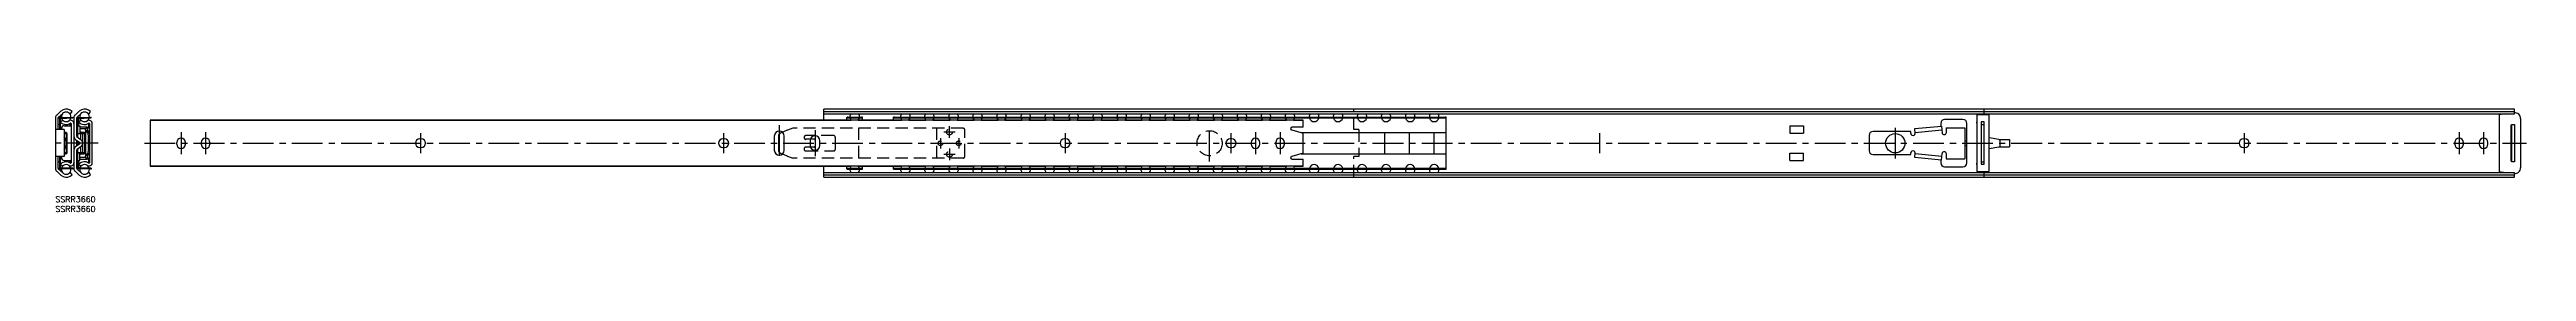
# Model space of a CAD drawing. Extents: x -3 to 1278, y -8 to 45.
import ezdxf

# ---------------------------------------------------------------- set-up
doc = ezdxf.new("R2010")
doc.units = 0
doc.header["$LTSCALE"] = 0.5
doc.linetypes.add('CENTER', pattern=[50.8, 31.75, -6.35, 6.35, -6.35])
doc.linetypes.add('DASHED', pattern=[19.05, 12.7, -6.35])
for name, color, linetype in [('MSM_CENTER', 1, 'CENTER'), ('MSM_CONTINUOUS', 7, 'CONTINUOUS'), ('MSM_DASHED', 4, 'DASHED'), ('MSM_PART_NUMBER', 7, 'CONTINUOUS')]:
    doc.layers.add(name, color=color, linetype=linetype)
doc.styles.get("Standard").update_dxf_attribs({"font": 'txt.shx', "height": 3, "bigfont": 'bigfont.shx'})

# ---------------------------------------------------------------- blocks, each defined once
blk = doc.blocks.new('*U3')
at = {"layer": 'MSM_PART_NUMBER'}
blk.add_text('SSRR3660', height=3, dxfattribs=at).set_placement((0, -3))
blk = doc.blocks.new('*U4')
at = {"layer": 'MSM_PART_NUMBER'}
blk.add_text('SSRR3660', height=3, dxfattribs=at).set_placement((0, -8))

msp = doc.modelspace()

# ---------------------------------------------------------------- linework, layer by layer
at = {"layer": 'MSM_CENTER'}
for p, q in [((22.1, 27.6), (-3, 27.6)), ((46.1, 27.6), (1277.6, 27.6)), ((65, 33.3), (65, 22)), ((77.7, 33.3), (77.7, 22)), ((188.8, 32.9), (188.8, 22.4)), ((345.5, 32.9), (345.5, 22.4)), ((374.3, 36.9), (374.3, 18.4)), ((392.8, 34.4), (392.8, 20.9)), ((457.6, 30.3), (457.6, 24.9)), ((465.3, 33.4), (459.3, 33.4)), ((462.3, 30.4), (462.3, 36.4)), ((467.1, 30.3), (467.1, 24.9)), ((522.1, 32.9), (522.1, 22.4)), ((596.8, 18.2), (596.8, 37.1)), ((607.8, 32.9), (607.8, 22.4)), ((620.5, 33.3), (620.5, 22)), ((633.2, 33.3), (633.2, 22)), ((687.3, 33.3), (687.3, 22)), ((700, 33.3), (700, 22)), ((712.7, 32.9), (712.7, 22.4)), ((798.4, 32.9), (798.4, 22.4)), ((951.3, 35.6), (951.3, 19.6)), ((1131.7, 32.9), (1131.7, 22.4)), ((1242.8, 33.3), (1242.8, 22)), ((1255.5, 33.3), (1255.5, 22)), ((459.3, 21.9), (465.3, 21.9)), ((462.3, 24.9), (462.3, 18.9))]:
    msp.add_line(p, q, dxfattribs=at)
at = {"layer": 'MSM_CONTINUOUS'}
for p, q in [((0, 40.8), (0, 14.5)), ((2.9, 44.3), (0.7, 42.2)), ((1.5, 34.7), (1.5, 40.8)), ((1.7, 41.1), (3.9, 43.1)), ((2.1, 40.3), (2.1, 34.7)), ((2.5, 41.9), (2.5, 41)), ((2.6, 34.7), (2.6, 40.3)), ((2.7, 41), (9.1, 41.1)), ((2.7, 40.5), (9.1, 40.7)), ((3.8, 39.6), (2.7, 38.5)), ((3.3, 42.4), (3, 42.4)), ((6.8, 43.5), (7.9, 42.8)), ((6.9, 43.4), (6.9, 43.4)), ((7.5, 43.1), (7.5, 42.9)), ((7.5, 39.7), (7.5, 39.4)), ((8.7, 44.1), (7.6, 44.8)), ((7.9, 42.8), (8.7, 44.1)), ((9.1, 40.7), (9.1, 41.1)), ((9.6, 40.8), (9.6, 14.5)), ((12.4, 44.3), (10.2, 42.2)), ((11.1, 31.2), (11.1, 40.8)), ((11.2, 41.1), (13.4, 43.1)), ((11.6, 41.4), (11.6, 41)), ((11.6, 30.5), (11.6, 40.3)), ((11.6, 40.3), (11.6, 36.6)), ((11.7, 41), (18.1, 41.1)), ((11.7, 40.5), (18.1, 40.7)), ((12.1, 36.6), (12.1, 40.3)), ((13.3, 39.6), (12.2, 38.5)), ((12.3, 40.5), (12.7, 40.5)), ((12.9, 42.4), (12.6, 42.4)), ((16.4, 43.5), (17.5, 42.8)), ((18.2, 44.1), (17.1, 44.8)), ((17.1, 39.7), (17.1, 39.4)), ((17.5, 42.8), (18.2, 44.1)), ((17.5, 40.6), (18.6, 40.7)), ((18.1, 40.7), (18.1, 41.1)), ((18.1, 41.1), (18.6, 41.1)), ((18.6, 40.7), (18.6, 41.1)), ((49.1, 39.6), (49.1, 15.7)), ((49.1, 39.6), (411.5, 39.6)), ((645.1, 39.5), (49.1, 39.5)), ((1271.4, 45.3), (397.3, 45.3)), ((397.3, 39.6), (397.3, 45.3)), ((397.3, 44.1), (1271.4, 44.1)), ((397.3, 42.8), (1271.4, 42.8)), ((409.3, 39.6), (409.3, 41.1)), ((409.8, 41.1), (416.8, 41.1)), ((409.8, 40.7), (416.8, 40.7)), ((415.1, 39.6), (437.7, 39.6)), ((417.3, 39.6), (417.3, 41.1)), ((433.3, 39.6), (433.3, 41.1)), ((433.8, 41.1), (718.6, 41.1)), ((433.8, 40.7), (718.6, 40.7)), ((441.3, 39.6), (450.1, 39.6)), ((453.7, 39.6), (462.6, 39.6)), ((466.2, 39.6), (475, 39.6)), ((478.6, 39.6), (487.4, 39.6)), ((491, 39.6), (499.9, 39.6)), ((503.5, 39.6), (512.3, 39.6)), ((515.9, 39.6), (524.7, 39.6)), ((528.3, 39.6), (537.1, 39.6)), ((540.7, 39.6), (549.6, 39.6)), ((553.2, 39.6), (562, 39.6)), ((565.6, 39.6), (574.4, 39.6)), ((578, 39.6), (586.8, 39.6)), ((590.4, 39.6), (599.3, 39.6)), ((602.9, 39.6), (611.7, 39.6)), ((615.3, 39.6), (624.1, 39.6)), ((627.7, 39.6), (636.5, 39.6)), ((640.1, 39.6), (645.1, 39.6)), ((645.1, 36), (645.1, 39.6)), ((719.1, 14.2), (719.1, 41.1)), ((986.3, 39.9), (976.8, 39.9)), ((999.8, 42.4), (993.4, 42.4)), ((993.4, 42.4), (993.4, 12.9)), ((997.3, 38.7), (995.8, 38.7)), ((995.8, 38.7), (995.8, 16.7)), ((997.3, 42.4), (997.3, 45.3)), ((997.3, 16.7), (997.3, 38.7)), ((999.8, 12.9), (999.8, 42.4)), ((1266.8, 42.8), (1263.6, 42.4)), ((1263.6, 42.4), (1263.6, 12.9)), ((1271.4, 42.8), (1271.4, 45.3)), ((1274.7, 14.9), (1274.7, 40.4)), ((4.5, 34.7), (0, 34.7)), ((1.5, 37.4), (2.1, 37.4)), ((2.6, 35.6), (3.1, 35.6)), ((3.1, 35.2), (3.1, 34.7)), ((4.5, 34.7), (4.5, 20.7)), ((5.4, 33.2), (4.5, 33.2)), ((4.5, 32.7), (5.4, 32.7)), ((4.6, 36.7), (8.1, 36.7)), ((5.6, 32.4), (5.6, 22.8)), ((6.1, 22.8), (6.1, 32.4)), ((7.5, 37.8), (7.5, 36.7)), ((8.1, 37.8), (8.1, 17.5)), ((10.4, 29.5), (12.6, 28)), ((12.6, 27.3), (10.4, 25.8)), ((11.1, 26.2), (11.1, 29.1)), ((13.4, 29.2), (11.3, 30.8)), ((11.3, 24.5), (13.4, 26.1)), ((11.6, 36.7), (11.6, 36.7)), ((11.6, 36.6), (12.6, 36.6)), ((11.6, 32.7), (12.6, 32.7)), ((11.6, 26.6), (11.6, 28.7)), ((12.1, 36.7), (12.6, 36.7)), ((12.3, 32.7), (14.9, 32.7)), ((12.6, 36.7), (12.6, 32.7)), ((13, 33.7), (12.6, 33.7)), ((14.9, 33.2), (12.6, 33.2)), ((16.1, 36), (13, 36)), ((13, 35.2), (15.6, 35.2)), ((13, 33.7), (13, 33.2)), ((13, 32.7), (13, 29.5)), ((13, 25.8), (13, 22.6)), ((13.5, 33.2), (15.6, 33.2)), ((14.1, 32.5), (14.1, 28.5)), ((14.1, 26.8), (14.1, 22.8)), ((15.1, 32.4), (15.1, 22.8)), ((15.6, 34.4), (15.7, 35.4)), ((15.6, 34.4), (15.6, 20.9)), ((15.6, 34.4), (15.6, 34.4)), ((15.6, 34.3), (16.8, 32.9)), ((17.6, 35.4), (15.7, 35.4)), ((16.5, 35.4), (16.4, 34.3)), ((16.4, 34.3), (17.5, 32.9)), ((16.6, 35.4), (16.6, 35.9)), ((17, 32), (17, 23.3)), ((17.1, 37.8), (17.1, 35.4)), ((17.5, 35.4), (17.5, 33)), ((17.6, 37.8), (17.6, 17.5)), ((17.6, 36.4), (17.6, 35.4)), ((19.1, 17.5), (19.1, 37.8)), ((62.7, 28), (62.7, 27.2)), ((67.2, 27.2), (67.2, 28)), ((75.5, 28), (75.5, 27.2)), ((80, 27.2), (80, 28)), ((189.2, 29.9), (188.4, 29.9)), ((345.9, 29.9), (345.1, 29.9)), ((371.7, 31.3), (371.7, 24)), ((374.1, 23.3), (374.1, 32)), ((374.3, 32), (374.3, 23.3)), ((374.7, 32.9), (375.8, 33.4)), ((375.9, 33.3), (374.9, 32.9)), ((376.9, 24), (376.9, 31.3)), ((390.3, 28.9), (390.3, 26.4)), ((392.5, 29.7), (390.4, 29.7)), ((390.4, 25.7), (392.5, 25.7)), ((392.8, 29.2), (392.8, 26.2)), ((393, 26.2), (393, 29.2)), ((395.3, 26.4), (395.3, 28.9)), ((522.5, 29.9), (521.7, 29.9)), ((608.2, 29.9), (607.4, 29.9)), ((618.2, 28), (618.2, 27.2)), ((622.8, 27.2), (622.8, 28)), ((630.9, 28), (630.9, 27.2)), ((635.4, 27.2), (635.4, 28)), ((639.3, 34.5), (645.1, 32.9)), ((645.1, 36), (639.4, 36)), ((644.2, 33.2), (719.1, 33.2)), ((645.1, 22.4), (645.1, 32.9)), ((896.8, 36.7), (903.8, 36.7)), ((896.8, 36.7), (896.8, 32.8)), ((896.8, 32.8), (903.8, 32.8)), ((903.8, 36.7), (903.8, 32.8)), ((937.8, 31.7), (937.8, 23.7)), ((959.4, 33.7), (939.8, 33.7)), ((959.4, 32.7), (959.4, 33.7)), ((961.4, 35.2), (975.2, 36.5)), ((961.6, 32.7), (961.4, 35.2)), ((961.6, 33.2), (975.4, 34.5)), ((974.8, 37.9), (974.8, 36.4)), ((975.2, 36.5), (975.5, 33)), ((977.7, 35.6), (987.3, 35.6)), ((977.7, 35.6), (977.7, 33.2)), ((987.3, 35.6), (987.3, 19.6)), ((987.3, 28.8), (988.3, 28.8)), ((987.3, 26.5), (988.3, 26.5)), ((988.3, 17.4), (988.3, 37.9)), ((995.8, 37.4), (997.3, 37.4)), ((1004.9, 29.6), (999.8, 30.4)), ((999.8, 24.9), (1004.9, 25.7)), ((1004.9, 29.6), (1010.3, 29.6)), ((1004.9, 25.7), (1010.3, 25.7)), ((1005.3, 29.6), (1005.3, 25.7)), ((1010.3, 29.6), (1010.3, 25.7)), ((1132.1, 29.9), (1131.3, 29.9)), ((1240.5, 28), (1240.5, 27.2)), ((1245, 27.2), (1245, 28)), ((1253.2, 28), (1253.2, 27.2)), ((1257.7, 27.2), (1257.7, 28)), ((1269.6, 36.9), (1269.6, 18.4)), ((1269.9, 36.9), (1269.6, 36.9)), ((1269.9, 37.3), (1269.9, 18)), ((1269.9, 37.3), (1271.4, 37.3)), ((1271.4, 37.3), (1271.4, 18)), ((1271.6, 36.9), (1271.4, 36.9)), ((1271.6, 18.4), (1271.6, 36.9)), ((4.5, 20.7), (0, 20.7)), ((0.7, 13.1), (2.9, 11)), ((1.5, 14.5), (1.5, 20.7)), ((1.5, 17.9), (2.1, 17.9)), ((3.9, 12.2), (1.7, 14.2)), ((2.1, 20.7), (2.1, 15)), ((2.5, 14.3), (2.5, 13.4)), ((2.6, 15), (2.6, 20.7)), ((3.1, 19.6), (2.6, 19.6)), ((2.7, 16.8), (3.8, 15.7)), ((9.1, 14.6), (2.7, 14.8)), ((9.1, 14.1), (2.7, 14.3)), ((3.3, 12.9), (3, 12.9)), ((3.1, 20.7), (3.1, 20.2)), ((5.4, 22.7), (4.5, 22.7)), ((4.5, 22.1), (5.4, 22.1)), ((4.6, 18.7), (8.1, 18.7)), ((7.5, 18.7), (7.5, 17.5)), ((7.5, 15.9), (7.5, 15.6)), ((9.1, 14.6), (9.1, 14.1)), ((10.2, 13.1), (12.4, 11)), ((11.1, 14.5), (11.1, 24.1)), ((13.4, 12.2), (11.2, 14.2)), ((11.6, 15), (11.6, 24.8)), ((11.6, 22.6), (12.6, 22.6)), ((11.6, 18.7), (11.6, 15)), ((11.6, 18.7), (12.6, 18.7)), ((11.6, 18.6), (11.6, 18.6)), ((11.6, 14.3), (11.6, 13.9)), ((18.1, 14.6), (11.7, 14.8)), ((18.1, 14.1), (11.7, 14.3)), ((12.1, 15), (12.1, 18.7)), ((12.1, 18.6), (12.6, 18.6)), ((12.2, 16.8), (13.3, 15.7)), ((14.9, 22.7), (12.3, 22.7)), ((12.7, 14.8), (12.3, 14.8)), ((12.6, 18.6), (12.6, 22.6)), ((12.6, 22.1), (14.9, 22.1)), ((13, 21.7), (12.6, 21.7)), ((12.9, 12.9), (12.6, 12.9)), ((13, 22.1), (13, 21.7)), ((15.6, 20.2), (13, 20.2)), ((13, 19.3), (16.1, 19.3)), ((15.6, 22.1), (13.5, 22.1)), ((16.8, 22.4), (15.6, 21)), ((15.7, 19.9), (15.6, 20.9)), ((15.6, 20.9), (15.6, 20.9)), ((17.6, 19.9), (15.7, 19.9)), ((17.5, 22.4), (16.4, 21)), ((16.4, 21), (16.5, 19.9)), ((16.6, 19.4), (16.6, 19.9)), ((17.1, 19.9), (17.1, 17.5)), ((17.1, 15.9), (17.1, 15.6)), ((17.5, 22.3), (17.5, 19.9)), ((18.6, 14.6), (17.5, 14.7)), ((17.6, 19.9), (17.6, 18.9)), ((18.1, 14.6), (18.1, 14.1)), ((18.6, 14.1), (18.1, 14.2)), ((18.6, 14.6), (18.6, 14.1)), ((49.1, 15.8), (645.1, 15.8)), ((49.1, 15.7), (411.5, 15.7)), ((188.4, 25.4), (189.2, 25.4)), ((345.1, 25.4), (345.9, 25.4)), ((375.8, 21.9), (374.7, 22.4)), ((374.9, 22.4), (375.9, 22)), ((397.3, 10), (397.3, 15.7)), ((409.3, 14.2), (409.3, 15.7)), ((409.8, 14.6), (416.8, 14.6)), ((409.8, 14.1), (416.8, 14.1)), ((415.1, 15.7), (437.7, 15.7)), ((417.3, 14.2), (417.3, 15.7)), ((433.3, 14.2), (433.3, 15.7)), ((433.8, 14.6), (718.6, 14.6)), ((433.8, 14.1), (718.6, 14.1)), ((441.3, 15.7), (450.1, 15.7)), ((453.7, 15.7), (462.6, 15.7)), ((466.2, 15.7), (475, 15.7)), ((478.6, 15.7), (487.4, 15.7)), ((491, 15.7), (499.9, 15.7)), ((503.5, 15.7), (512.3, 15.7)), ((515.9, 15.7), (524.7, 15.7)), ((521.7, 25.4), (522.5, 25.4)), ((528.3, 15.7), (537.1, 15.7)), ((540.7, 15.7), (549.6, 15.7)), ((553.2, 15.7), (562, 15.7)), ((565.6, 15.7), (574.4, 15.7)), ((578, 15.7), (586.8, 15.7)), ((590.4, 15.7), (599.3, 15.7)), ((602.9, 15.7), (611.7, 15.7)), ((607.4, 25.4), (608.2, 25.4)), ((615.3, 15.7), (624.1, 15.7)), ((627.7, 15.7), (636.5, 15.7)), ((645.1, 22.4), (639.3, 20.8)), ((639.4, 19.3), (645.1, 19.3)), ((640.1, 15.7), (645.1, 15.7)), ((644.2, 22.1), (719.1, 22.1)), ((645.1, 15.7), (645.1, 19.3)), ((896.8, 22.5), (903.8, 22.5)), ((896.8, 18.6), (896.8, 22.5)), ((896.8, 18.6), (903.8, 18.6)), ((903.8, 18.6), (903.8, 22.5)), ((939.8, 21.7), (959.4, 21.7)), ((959.4, 21.7), (959.4, 22.6)), ((961.4, 20.2), (961.6, 22.6)), ((975.2, 18.8), (961.4, 20.2)), ((975.4, 20.8), (961.6, 22.1)), ((974.8, 18.9), (974.8, 17.4)), ((975.2, 18.8), (975.5, 22.3)), ((976.8, 15.4), (986.3, 15.4)), ((977.7, 22.1), (977.7, 19.6)), ((977.7, 19.6), (987.3, 19.6)), ((993.4, 12.9), (999.8, 12.9)), ((995.8, 17.9), (997.3, 17.9)), ((995.8, 16.7), (997.3, 16.7)), ((997.3, 10), (997.3, 12.9)), ((1131.3, 25.4), (1132.1, 25.4)), ((1263.6, 12.9), (1266.8, 12.5)), ((1269.6, 18.4), (1269.9, 18.4)), ((1271.4, 18), (1269.9, 18)), ((1271.4, 18.4), (1271.6, 18.4)), ((7.9, 12.5), (6.8, 11.8)), ((6.9, 11.9), (6.9, 11.9)), ((7.5, 12.4), (7.5, 12.2)), ((7.6, 10.5), (8.7, 11.2)), ((8.7, 11.2), (7.9, 12.5)), ((17.5, 12.5), (16.4, 11.8)), ((17.1, 10.5), (18.2, 11.2)), ((18.2, 11.2), (17.5, 12.5)), ((397.3, 12.5), (1271.4, 12.5)), ((397.3, 11.2), (1271.4, 11.2)), ((397.3, 10), (1271.4, 10)), ((1271.4, 10), (1271.4, 12.5))]:
    msp.add_line(p, q, dxfattribs=at)
msp.add_circle((951.3, 27.6), 5, dxfattribs=at)
for centre, radius, start, end in [((2, 40.8), 2, 132.3876, 180), ((2, 40.8), 0.5, 132.3876, 180), ((2.7, 40.3), 0.7, 91, 180), ((2.7, 40.3), 0.2, 91, 180), ((5.6, 41.3), 4, 223.95, 303.2038), ((5.6, 41.3), 4, 59.9944, 132.3876), ((5.6, 41.3), 2.5, 356.1571, 185.8429), ((5.6, 41.3), 2.5, 197.5244, 344.4756), ((7.9, 37.8), 1.7, 0, 123.2038), ((11.6, 40.8), 2, 132.3876, 180), ((11.6, 40.8), 0.5, 132.3876, 180), ((11.7, 40.3), 0.7, 91, 180), ((11.7, 40.3), 0.2, 91, 180), ((12.3, 40.3), 0.7, 167.7612, 180), ((12.3, 40.3), 0.2, 91, 180), ((15.1, 41.3), 4, 223.95, 303.2038), ((15.1, 41.3), 4, 59.9944, 132.3876), ((15.1, 41.3), 2.5, 356.3778, 185.6222), ((15.1, 41.3), 2.5, 197.2951, 344.7049), ((17.4, 37.8), 1.7, 0, 123.2038), ((410.1, 26.8), 14.3, 90.9987, 92.9983), ((410.1, 26.3), 14.3, 90.9986, 92.9984), ((413.3, 41.3), 2.5, 143.1005, 183.4398), ((413.3, 41.3), 2.5, 195.0683, 226.5273), ((413.3, 41.3), 2.5, 313.4727, 344.9317), ((413.3, 41.3), 2.5, 356.5602, 36.8995), ((416.6, 26.8), 14.3, 87.0017, 89.0013), ((416.6, 26.3), 14.3, 87.0016, 89.0014), ((434.1, 26.8), 14.3, 90.9987, 92.9983), ((434.1, 26.3), 14.3, 90.9986, 92.9984), ((439.5, 41.3), 2.5, 143.1005, 183.4398), ((439.5, 41.3), 2.5, 195.0683, 226.5273), ((439.5, 41.3), 2.5, 313.4727, 344.9317), ((439.5, 41.3), 2.5, 356.5602, 36.8995), ((451.9, 41.3), 2.5, 143.1005, 183.4398), ((451.9, 41.3), 2.5, 195.0683, 226.5273), ((451.9, 41.3), 2.5, 313.4727, 344.9317), ((451.9, 41.3), 2.5, 356.5602, 36.8995), ((464.4, 41.3), 2.5, 143.1005, 183.4398), ((464.4, 41.3), 2.5, 195.0683, 226.5273), ((464.4, 41.3), 2.5, 313.4727, 344.9317), ((464.4, 41.3), 2.5, 356.5602, 36.8995), ((476.8, 41.3), 2.5, 143.1005, 183.4398), ((476.8, 41.3), 2.5, 195.0683, 226.5273), ((476.8, 41.3), 2.5, 313.4727, 344.9317), ((476.8, 41.3), 2.5, 356.5602, 36.8995), ((489.2, 41.3), 2.5, 143.1005, 183.4398), ((489.2, 41.3), 2.5, 195.0683, 226.5273), ((489.2, 41.3), 2.5, 313.4727, 344.9317), ((489.2, 41.3), 2.5, 356.5602, 36.8995), ((501.7, 41.3), 2.5, 143.1005, 183.4398), ((501.7, 41.3), 2.5, 195.0683, 226.5273), ((501.7, 41.3), 2.5, 313.4727, 344.9317), ((501.7, 41.3), 2.5, 356.5602, 36.8995), ((514.1, 41.3), 2.5, 143.1005, 183.4398), ((514.1, 41.3), 2.5, 195.0683, 226.5273), ((514.1, 41.3), 2.5, 313.4727, 344.9317), ((514.1, 41.3), 2.5, 356.5602, 36.8995), ((526.5, 41.3), 2.5, 143.1005, 183.4398), ((526.5, 41.3), 2.5, 195.0683, 226.5273), ((526.5, 41.3), 2.5, 313.4727, 344.9317), ((526.5, 41.3), 2.5, 356.5602, 36.8995), ((538.9, 41.3), 2.5, 143.1005, 183.4398), ((538.9, 41.3), 2.5, 195.0683, 226.5273), ((538.9, 41.3), 2.5, 313.4727, 344.9317), ((538.9, 41.3), 2.5, 356.5602, 36.8995), ((551.4, 41.3), 2.5, 143.1005, 183.4398), ((551.4, 41.3), 2.5, 195.0683, 226.5273), ((551.4, 41.3), 2.5, 313.4727, 344.9317), ((551.4, 41.3), 2.5, 356.5602, 36.8995), ((563.8, 41.3), 2.5, 143.1005, 183.4398), ((563.8, 41.3), 2.5, 195.0683, 226.5273), ((563.8, 41.3), 2.5, 313.4727, 344.9317), ((563.8, 41.3), 2.5, 356.5602, 36.8995), ((576.2, 41.3), 2.5, 143.1005, 183.4398), ((576.2, 41.3), 2.5, 195.0683, 226.5273), ((576.2, 41.3), 2.5, 313.4727, 344.9317), ((576.2, 41.3), 2.5, 356.5602, 36.8995), ((588.6, 41.3), 2.5, 143.1005, 183.4398), ((588.6, 41.3), 2.5, 195.0683, 226.5273), ((588.6, 41.3), 2.5, 313.4727, 344.9317), ((588.6, 41.3), 2.5, 356.5602, 36.8995), ((601.1, 41.3), 2.5, 143.1005, 183.4398), ((601.1, 41.3), 2.5, 195.0683, 226.5273), ((601.1, 41.3), 2.5, 313.4727, 344.9317), ((601.1, 41.3), 2.5, 356.5602, 36.8995), ((613.5, 41.3), 2.5, 143.1005, 183.4398), ((613.5, 41.3), 2.5, 195.0683, 226.5273), ((613.5, 41.3), 2.5, 313.4727, 344.9317), ((613.5, 41.3), 2.5, 356.5602, 36.8995), ((625.9, 41.3), 2.5, 143.1005, 183.4398), ((625.9, 41.3), 2.5, 195.0683, 226.5273), ((625.9, 41.3), 2.5, 313.4727, 344.9317), ((625.9, 41.3), 2.5, 356.5602, 36.8995), ((638.3, 41.3), 2.5, 143.1005, 183.4398), ((638.3, 41.3), 2.5, 195.0683, 226.5273), ((638.3, 41.3), 2.5, 313.4727, 344.9317), ((638.3, 41.3), 2.5, 356.5602, 36.8995), ((650.8, 41.3), 2.5, 143.1005, 183.4398), ((650.8, 41.3), 2.5, 195.0683, 344.9317), ((650.8, 41.3), 2.5, 356.5602, 36.8995), ((663.2, 41.3), 2.5, 143.1005, 183.4398), ((663.2, 41.3), 2.5, 195.0683, 344.9317), ((663.2, 41.3), 2.5, 356.5602, 36.8995), ((675.6, 41.3), 2.5, 143.1005, 183.4398), ((675.6, 41.3), 2.5, 195.0683, 344.9317), ((675.6, 41.3), 2.5, 356.5602, 36.8995), ((688, 41.3), 2.5, 143.1005, 183.4398), ((688, 41.3), 2.5, 195.0683, 344.9317), ((688, 41.3), 2.5, 356.5602, 36.8995), ((700.5, 41.3), 2.5, 143.1005, 183.4398), ((700.5, 41.3), 2.5, 195.0683, 344.9317), ((700.5, 41.3), 2.5, 356.5602, 36.8995), ((712.9, 41.3), 2.5, 143.1005, 183.4398), ((712.9, 41.3), 2.5, 195.0683, 344.9317), ((712.9, 41.3), 2.5, 356.5602, 36.8995), ((718.4, 26.8), 14.3, 87.0017, 89.0013), ((718.4, 26.3), 14.3, 87.0016, 89.0014), ((976.8, 37.9), 2, 90, 180), ((986.3, 37.9), 2, 0, 90), ((994.3, 38.4), 1, 161.8051, 198.1949), ((1271.6, 40.4), 3, 0, 94.7802), ((4.6, 35.2), 1.5, 90, 180), ((-0.4, 27.6), 6, 325.5885, 34.4115), ((5.4, 32.4), 0.7, 0, 90), ((5.4, 32.4), 0.2, 0, 90), ((7, 36.4), 1, 14.4775, 60), ((7.9, 37.8), 0.2, 0, 123.2038), ((11.6, 31.2), 2, 180, 234.888), ((11.6, 24.1), 2, 125.112, 180), ((11.6, 31.2), 0.5, 180, 234.888), ((12.3, 33.3), 0.7, 248.2132, 270), ((13, 34), 2, 89.9997, 104.4507), ((13, 33.1), 2, 89.9997, 104.4507), ((12.3, 27.6), 0.426, 305.112, 54.888), ((12.3, 27.6), 1.93, 305.112, 54.888), ((13.5, 32.7), 0.501, 90, 97.0513), ((14, 32.5), 0.1, 0, 90), ((14.9, 32.4), 0.7, 0, 90), ((14.9, 32.4), 0.2, 0, 90), ((15.6, 51.3), 16.2, 269.9997, 270.3438), ((15.8, 34.4), 0.181, 182.5499, 222.6659), ((15.6, 49.4), 16.2, 270, 270.1294), ((16.1, 34), 2, 75.5493, 87.5283), ((16.4, 34.3), 0.0352, 178.496, 222.9813), ((14.8, 32), 2.15, 359.0446, 24.8157), ((16.6, 36.4), 1, 0, 60), ((17.4, 37.8), 0.2, 0, 123.2038), ((17.1, 32.6), 0.51, 22.7743, 37.6576), ((65, 28), 2.25, 0, 180), ((65, 27.2), 2.25, 180, 0), ((77.7, 28), 2.25, 0, 180), ((77.7, 27.2), 2.25, 180, 0), ((188.4, 27.6), 2.25, 90, 270), ((189.2, 27.6), 2.25, 270, 90), ((345.1, 27.6), 2.25, 90, 270), ((345.9, 27.6), 2.25, 270, 90), ((374.3, 31.3), 2.58, 0, 180), ((375.1, 32), 1, 112.5274, 180.6224), ((375.3, 32), 1, 112.5274, 180.6224), ((392.8, 28.9), 2.5, 0, 180), ((392.8, 26.4), 2.5, 180, 0), ((392.3, 29.2), 0.49, 358.8618, 88.7717), ((392.3, 26.1), 0.49, 271.2283, 1.1382), ((392.5, 29.1), 0.516, 1.6143, 86.0192), ((392.5, 26.2), 0.516, 273.9808, 358.3857), ((521.7, 27.6), 2.25, 90, 270), ((522.5, 27.6), 2.25, 270, 90), ((607.4, 27.6), 2.25, 90, 270), ((608.2, 27.6), 2.25, 270, 90), ((620.5, 28), 2.25, 0, 180), ((620.5, 27.2), 2.25, 180, 0), ((633.2, 28), 2.25, 0, 180), ((633.2, 27.2), 2.25, 180, 0), ((639.4, 35.2), 0.75, 90, 254.912), ((939.8, 31.7), 2, 90, 180), ((960.5, 32.7), 1.12, 179.9964, 0.0135), ((976.6, 33.2), 1.11, 185.5, 0), ((1131.3, 27.6), 2.25, 90, 270), ((1132.1, 27.6), 2.25, 270, 90), ((1242.8, 28), 2.25, 0, 180), ((1242.8, 27.2), 2.25, 180, 0), ((1255.5, 28), 2.25, 0, 180), ((1255.5, 27.2), 2.25, 180, 0), ((2, 14.5), 2, 180, 227.6124), ((2, 14.5), 0.5, 180, 227.6124), ((2.7, 15), 0.7, 180, 269), ((2.7, 15), 0.2, 180, 269), ((5.6, 14), 4, 56.7962, 136.05), ((4.6, 20.2), 1.5, 180, 270), ((5.6, 14), 2.5, 174.1571, 3.8429), ((5.6, 14), 2.5, 15.5244, 162.4756), ((5.4, 22.8), 0.7, 270, 0), ((5.4, 22.8), 0.2, 270, 0), ((7.9, 17.5), 1.7, 236.7962, 0), ((7, 18.9), 1, 300, 345.5225), ((7.9, 17.5), 0.2, 236.7962, 0), ((11.6, 14.5), 2, 180, 227.6124), ((11.6, 24.1), 0.5, 125.112, 180), ((11.7, 15), 0.7, 180, 269), ((11.6, 14.5), 0.5, 180, 227.6124), ((11.7, 15), 0.2, 180, 269), ((12.3, 15), 0.7, 180, 192.2388), ((12.3, 21.9), 0.7, 90, 111.7868), ((12.3, 15), 0.2, 180, 269), ((15.1, 14), 4, 56.7962, 136.05), ((13, 22.2), 2, 255.5493, 270.0003), ((13, 21.3), 2, 255.5493, 270.0003), ((15.1, 14), 2.5, 174.3778, 3.6222), ((15.1, 14), 2.5, 15.2951, 162.7049), ((13.5, 22.6), 0.501, 262.9487, 270), ((14, 22.8), 0.1, 270, 0), ((14.9, 22.8), 0.7, 270, 0), ((14.9, 22.8), 0.2, 270, 0), ((15.6, 5.9), 16.2, 89.8706, 90), ((15.8, 20.9), 0.188, 138.1367, 176.6475), ((15.6, 4), 16.2, 89.6562, 90.0003), ((16.1, 21.3), 2, 272.4717, 284.4507), ((16.4, 21), 0.0355, 137.2434, 181.2793), ((17.4, 17.5), 1.7, 236.7962, 0), ((14.8, 23.3), 2.15, 335.1843, 0.9554), ((16.6, 18.9), 1, 300, 0), ((17.4, 17.5), 0.2, 236.7962, 0), ((17.1, 22.7), 0.51, 322.3424, 337.2257), ((374.3, 24), 2.58, 180, 0), ((375.1, 23.3), 1, 179.3776, 247.4726), ((375.3, 23.3), 1, 179.3776, 247.4726), ((410.1, 29), 14.3, 267.0016, 269.0014), ((410.1, 28.5), 14.3, 267.0017, 269.0013), ((413.3, 14), 2.5, 176.5602, 216.8995), ((413.3, 14), 2.5, 133.4727, 164.9317), ((413.3, 14), 2.5, 15.0683, 46.5273), ((413.3, 14), 2.5, 323.1005, 3.4398), ((416.6, 29), 14.3, 270.9986, 272.9984), ((416.6, 28.5), 14.3, 270.9987, 272.9983), ((434.1, 29), 14.3, 267.0016, 269.0014), ((434.1, 28.5), 14.3, 267.0017, 269.0013), ((439.5, 14), 2.5, 176.5602, 216.8995), ((439.5, 14), 2.5, 133.4727, 164.9317), ((439.5, 14), 2.5, 15.0683, 46.5273), ((439.5, 14), 2.5, 323.1005, 3.4398), ((451.9, 14), 2.5, 176.5602, 216.8995), ((451.9, 14), 2.5, 133.4727, 164.9317), ((451.9, 14), 2.5, 15.0683, 46.5273), ((451.9, 14), 2.5, 323.1005, 3.4398), ((464.4, 14), 2.5, 176.5602, 216.8995), ((464.4, 14), 2.5, 133.4727, 164.9317), ((464.4, 14), 2.5, 15.0683, 46.5273), ((464.4, 14), 2.5, 323.1005, 3.4398), ((476.8, 14), 2.5, 176.5602, 216.8995), ((476.8, 14), 2.5, 133.4727, 164.9317), ((476.8, 14), 2.5, 15.0683, 46.5273), ((476.8, 14), 2.5, 323.1005, 3.4398), ((489.2, 14), 2.5, 176.5602, 216.8995), ((489.2, 14), 2.5, 133.4727, 164.9317), ((489.2, 14), 2.5, 15.0683, 46.5273), ((489.2, 14), 2.5, 323.1005, 3.4398), ((501.7, 14), 2.5, 133.4727, 164.9317), ((501.7, 14), 2.5, 176.5602, 216.8995), ((501.7, 14), 2.5, 15.0683, 46.5273), ((501.7, 14), 2.5, 323.1005, 3.4398), ((514.1, 14), 2.5, 176.5602, 216.8995), ((514.1, 14), 2.5, 133.4727, 164.9317), ((514.1, 14), 2.5, 15.0683, 46.5273), ((514.1, 14), 2.5, 323.1005, 3.4398), ((526.5, 14), 2.5, 176.5602, 216.8995), ((526.5, 14), 2.5, 133.4727, 164.9317), ((526.5, 14), 2.5, 15.0683, 46.5273), ((526.5, 14), 2.5, 323.1005, 3.4398), ((538.9, 14), 2.5, 176.5602, 216.8995), ((538.9, 14), 2.5, 133.4727, 164.9317), ((538.9, 14), 2.5, 15.0683, 46.5273), ((538.9, 14), 2.5, 323.1005, 3.4398), ((551.4, 14), 2.5, 133.4727, 164.9317), ((551.4, 14), 2.5, 176.5602, 216.8995), ((551.4, 14), 2.5, 15.0683, 46.5273), ((551.4, 14), 2.5, 323.1005, 3.4398), ((563.8, 14), 2.5, 176.5602, 216.8995), ((563.8, 14), 2.5, 133.4727, 164.9317), ((563.8, 14), 2.5, 15.0683, 46.5273), ((563.8, 14), 2.5, 323.1005, 3.4398), ((576.2, 14), 2.5, 176.5602, 216.8995), ((576.2, 14), 2.5, 133.4727, 164.9317), ((576.2, 14), 2.5, 15.0683, 46.5273), ((576.2, 14), 2.5, 323.1005, 3.4398), ((588.6, 14), 2.5, 176.5602, 216.8995), ((588.6, 14), 2.5, 133.4727, 164.9317), ((588.6, 14), 2.5, 15.0683, 46.5273), ((588.6, 14), 2.5, 323.1005, 3.4398), ((601.1, 14), 2.5, 133.4727, 164.9317), ((601.1, 14), 2.5, 176.5602, 216.8995), ((601.1, 14), 2.5, 15.0683, 46.5273), ((601.1, 14), 2.5, 323.1005, 3.4398), ((613.5, 14), 2.5, 176.5602, 216.8995), ((613.5, 14), 2.5, 133.4727, 164.9317), ((613.5, 14), 2.5, 15.0683, 46.5273), ((613.5, 14), 2.5, 323.1005, 3.4398), ((625.9, 14), 2.5, 176.5602, 216.8995), ((625.9, 14), 2.5, 133.4727, 164.9317), ((625.9, 14), 2.5, 15.0683, 46.5273), ((625.9, 14), 2.5, 323.1005, 3.4398), ((638.3, 14), 2.5, 176.5602, 216.8995), ((638.3, 14), 2.5, 133.4727, 164.9317), ((639.4, 20.1), 0.75, 105.088, 270), ((638.3, 14), 2.5, 15.0683, 46.5273), ((638.3, 14), 2.5, 323.1005, 3.4398), ((650.8, 14), 2.5, 176.5602, 216.8995), ((650.8, 14), 2.5, 15.0683, 164.9317), ((650.8, 14), 2.5, 323.1005, 3.4398), ((663.2, 14), 2.5, 176.5602, 216.8995), ((663.2, 14), 2.5, 15.0683, 164.9317), ((663.2, 14), 2.5, 323.1005, 3.4398), ((675.6, 14), 2.5, 176.5602, 216.8995), ((675.6, 14), 2.5, 15.0683, 164.9317), ((675.6, 14), 2.5, 323.1005, 3.4398), ((688, 14), 2.5, 176.5602, 216.8995), ((688, 14), 2.5, 15.0683, 164.9317), ((688, 14), 2.5, 323.1005, 3.4398), ((700.5, 14), 2.5, 176.5602, 216.8995), ((700.5, 14), 2.5, 15.0683, 164.9317), ((700.5, 14), 2.5, 323.1005, 3.4398), ((712.9, 14), 2.5, 176.5602, 216.8995), ((712.9, 14), 2.5, 15.0683, 164.9317), ((712.9, 14), 2.5, 323.1005, 3.4398), ((718.4, 29), 14.3, 270.9986, 272.9984), ((718.4, 28.5), 14.3, 270.9987, 272.9983), ((939.8, 23.7), 2, 180, 270), ((960.5, 22.6), 1.12, 359.9865, 180.0036), ((976.8, 17.4), 2, 180, 270), ((976.6, 22.1), 1.11, 0, 174.5), ((986.3, 17.4), 2, 270, 0), ((994.3, 16.9), 1, 161.8051, 198.1949), ((1271.6, 14.9), 3, 265.2198, 0), ((5.6, 14), 4, 227.6124, 300.0056), ((15.1, 14), 4, 227.6124, 300.0056)]:
    msp.add_arc(centre, radius, start, end, dxfattribs=at)
at = {"layer": 'MSM_DASHED'}
for p, q in [((671.4, 34.7), (671.4, 45.3)), ((375.8, 33.4), (378.2, 34.3)), ((381.3, 35.4), (378.6, 34.4)), ((469.3, 35.4), (381.3, 35.4)), ((402.3, 31.7), (388.1, 31.7)), ((390.4, 29.7), (388.1, 29.7)), ((388.1, 25.7), (390.4, 25.7)), ((403.3, 24.6), (403.3, 30.6)), ((415.5, 19.9), (415.5, 35.4)), ((455.8, 19.9), (455.8, 35.4)), ((470.3, 20.9), (470.3, 34.4)), ((673.9, 34.7), (671.4, 34.7)), ((673.9, 34.7), (673.9, 20.7)), ((378.2, 21), (375.8, 21.9)), ((378.6, 20.9), (381.3, 19.9)), ((469.3, 19.9), (381.3, 19.9)), ((388.1, 23.7), (402.3, 23.7)), ((671.4, 10), (671.4, 20.7)), ((673.9, 20.7), (671.4, 20.7))]:
    msp.add_line(p, q, dxfattribs=at)
for centre, radius in [((457.6, 27.6), 1.2), ((462.3, 33.4), 1.5), ((467.1, 27.6), 1.2), ((596.8, 27.6), 6.5), ((462.3, 21.9), 1.5)]:
    msp.add_circle(centre, radius, dxfattribs=at)
for centre, radius, start, end in [((382, 24.8), 10.2, 109.4746, 111.4673), ((388.1, 30.6), 1, 90, 270), ((388.1, 24.6), 1, 90, 270), ((402.3, 30.6), 1, 0.017, 89.9589), ((469.3, 34.4), 1, 0, 90), ((382, 30.6), 10.3, 248.5338, 250.5243), ((402.3, 24.6), 1, 270.0411, 359.983), ((469.3, 20.9), 1, 270, 0)]:
    msp.add_arc(centre, radius, start, end, dxfattribs=at)

# ---------------------------------------------------------------- block references
at = {"layer": 'MSM_CONTINUOUS'}
for name in ['*U3', '*U4']:
    msp.add_blockref(name, (0, 0), dxfattribs=at)

doc.saveas('drawing.dxf')
